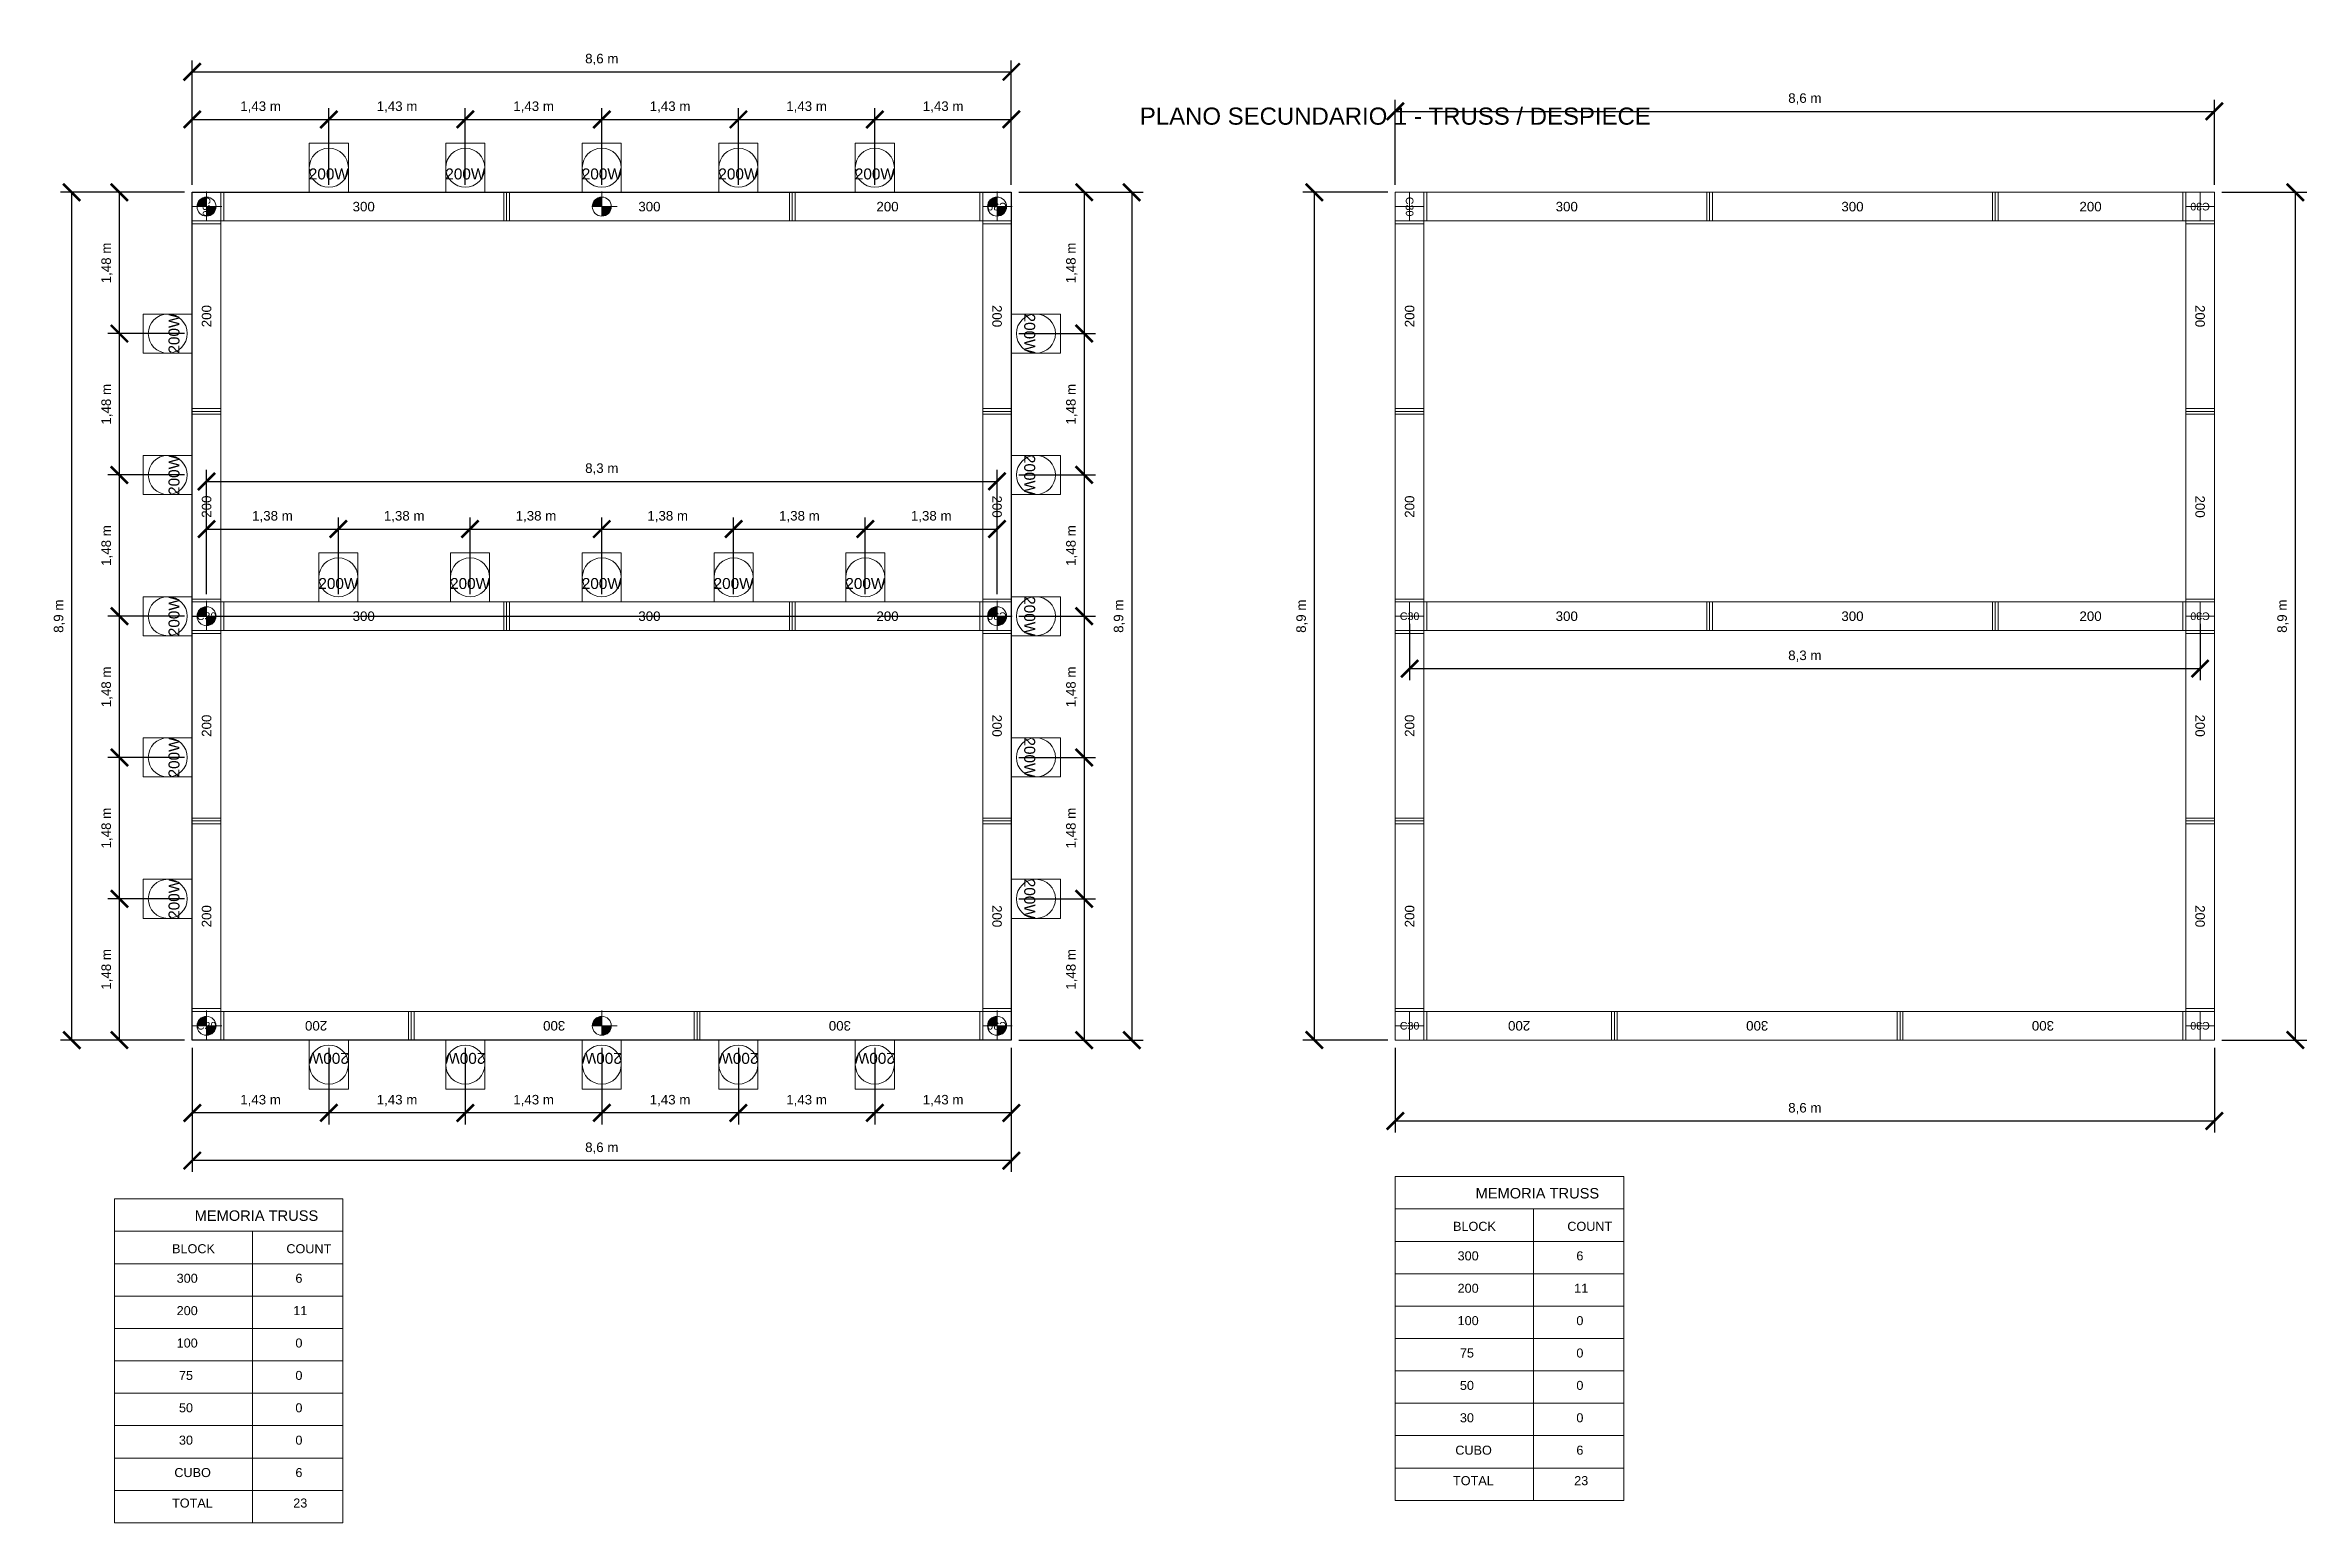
# Model space of a CAD drawing. Header units: metres. Extents: x 1125.8 to 1174.1, y 588 to 603.5.
# Drawn here: x 1125.8 to 1149.55, y 588.01 to 603.53 of the extents above; entities that cross this region are included whole.
import ezdxf
from ezdxf.enums import TextEntityAlignment as Align

# ---------------------------------------------------------------- set-up
doc = ezdxf.new("R2010")
doc.units = ezdxf.units.M
for name, color, linetype, lineweight in [('STD-06-TEXTOS', 7, 'Continuous', 9), ('STD-07-COTAS', 140, 'Continuous', 9), ('STD-12-TABLAS', 252, 'Continuous', 9), ('STD-15-TRUSS', 251, 'Continuous', 18), ('STD-16-FOCOS', 253, 'Continuous', 13), ('STD-18-CUELGUES', 72, 'Continuous', 18)]:
    doc.layers.add(name, color=color, linetype=linetype, lineweight=lineweight)
doc.styles.add('STAND_ARIAL', font='arial.ttf')
doc.dimstyles.new('STAND_COTAS_ELEGANTE', dxfattribs={"dimtxt": 0.1, "dimasz": 0.18, "dimexe": 0.12, "dimexo": 0.08, "dimgap": 0.07, "dimtad": 1, "dimtxsty": 'STAND_ARIAL', "dimblk": 'ARCHTICK', "dimblk1": 'ARCHTICK', "dimblk2": 'ARCHTICK', "dimcen": 1, "dimclrd": 256, "dimclre": 256, "dimclrt": 256, "dimadec": 0, "dimazin": 0, "dimtfac": 1, "dimtmove": 0, "dimatfit": 3, "dimldrblk": 'CLOSED', "dimfxl": 1, "dimarcsym": 0})

msp = doc.modelspace()

# ---------------------------------------------------------------- texts
at = {"layer": 'STD-06-TEXTOS', "style": 'STAND_ARIAL'}
msp.add_text('PLANO SECUNDARIO 1 - TRUSS / DESPIECE', height=0.18, dxfattribs=at).set_placement((1139.976, 602.781), align=Align.MIDDLE_CENTER)
for s, height, p in [('MEMORIA TRUSS', 0.11, (1140.819, 591.418)), ('MEMORIA TRUSS', 0.11, (1127.369, 591.183)), ('BLOCK', 0.095, (1140.582, 591.078)), ('COUNT', 0.095, (1141.782, 591.078)), ('BLOCK', 0.095, (1127.132, 590.843)), ('COUNT', 0.095, (1128.332, 590.843)), ('300', 0.095, (1140.63, 590.768)), ('6', 0.095, (1141.877, 590.768)), ('300', 0.095, (1127.18, 590.533)), ('6', 0.095, (1128.427, 590.533)), ('200', 0.095, (1140.63, 590.428)), ('11', 0.095, (1141.854, 590.428)), ('200', 0.095, (1127.18, 590.193)), ('11', 0.095, (1128.404, 590.193)), ('100', 0.095, (1140.63, 590.088)), ('0', 0.095, (1141.877, 590.088)), ('100', 0.095, (1127.18, 589.853)), ('0', 0.095, (1128.427, 589.853)), ('75', 0.095, (1140.654, 589.748)), ('0', 0.095, (1141.877, 589.748)), ('75', 0.095, (1127.204, 589.513)), ('0', 0.095, (1128.427, 589.513)), ('50', 0.095, (1140.654, 589.408)), ('0', 0.095, (1141.877, 589.408)), ('50', 0.095, (1127.204, 589.173)), ('0', 0.095, (1128.427, 589.173)), ('30', 0.095, (1140.654, 589.068)), ('0', 0.095, (1141.877, 589.068)), ('30', 0.095, (1127.204, 588.833)), ('0', 0.095, (1128.427, 588.833)), ('CUBO', 0.095, (1140.606, 588.728)), ('6', 0.095, (1141.877, 588.728)), ('CUBO', 0.095, (1127.156, 588.493)), ('6', 0.095, (1128.427, 588.493)), ('TOTAL', 0.095, (1140.582, 588.408)), ('23', 0.095, (1141.854, 588.408)), ('TOTAL', 0.095, (1127.132, 588.173)), ('23', 0.095, (1128.404, 588.173))]:
    msp.add_text(s, height=height, dxfattribs=at).set_placement(p)

# ---------------------------------------------------------------- blocks, each defined once
blk = doc.blocks.new('STAND_CUBO_30')
at = {"layer": 'STD-15-TRUSS'}
for p, q in [((0.15, 0.15), (-0.15, 0.15)), ((-0.15, 0.15), (-0.15, -0.15)), ((-0.15, 0), (0.15, 0)), ((0, -0.15), (0, 0.15)), ((0.15, -0.15), (0.15, 0.15)), ((-0.15, -0.15), (0.15, -0.15))]:
    blk.add_line(p, q, dxfattribs=at)
at = {"layer": 'STD-06-TEXTOS', "style": 'STAND_ARIAL'}
blk.add_text('C30', height=0.08, dxfattribs=at).set_placement((0, 0), align=Align.MIDDLE_CENTER)
blk = doc.blocks.new('STAND_TRUSS_300')
at = {"layer": 'STD-15-TRUSS'}
for p, q in [((3, 0.15), (0, 0.15)), ((0, 0.15), (0, -0.15)), ((0.03, -0.15), (0.03, 0.15)), ((2.97, -0.15), (2.97, 0.15)), ((3, -0.15), (3, 0.15)), ((0, -0.15), (3, -0.15))]:
    blk.add_line(p, q, dxfattribs=at)
at = {"layer": 'STD-06-TEXTOS', "style": 'STAND_ARIAL'}
blk.add_text('300', height=0.1, dxfattribs=at).set_placement((1.5, 0), align=Align.MIDDLE_CENTER)
blk = doc.blocks.new('STAND_TRUSS_200')
at = {"layer": 'STD-15-TRUSS'}
for p, q in [((2, 0.15), (0, 0.15)), ((0, 0.15), (0, -0.15)), ((0.03, -0.15), (0.03, 0.15)), ((1.97, -0.15), (1.97, 0.15)), ((2, -0.15), (2, 0.15)), ((0, -0.15), (2, -0.15))]:
    blk.add_line(p, q, dxfattribs=at)
at = {"layer": 'STD-06-TEXTOS', "style": 'STAND_ARIAL'}
blk.add_text('200', height=0.1, dxfattribs=at).set_placement((1, 0), align=Align.MIDDLE_CENTER)
blk = doc.blocks.new('STAND_FOCO')
at = {"layer": 'STD-16-FOCOS'}
for p, q in [((0.205, 0.2575), (-0.205, 0.2575)), ((-0.205, 0.2575), (-0.205, -0.2575)), ((0.205, -0.2575), (0.205, 0.2575)), ((-0.205, -0.2575), (0.205, -0.2575))]:
    blk.add_line(p, q, dxfattribs=at)
blk.add_circle((0, 0), 0.205, dxfattribs=at)
at = {"layer": 'STD-06-TEXTOS', "style": 'STAND_ARIAL'}
blk.add_attdef('POTENCIA', text='', height=0.115, dxfattribs=at).set_placement((0, -0.065), align=Align.MIDDLE_CENTER)
blk = doc.blocks.new('_ArchTick')
at = {"color": 0, "linetype": 'ByBlock', "const_width": 0.15}
blk.add_lwpolyline([(-0.5, -0.5), (0.5, 0.5)], dxfattribs=at)
blk = doc.blocks.new('*D22')
at = {"layer": 'Defpoints', "color": 0, "transparency": 16777216}
for p in [(1134.511, 593.081), (1135.944, 593.081), (1134.511, 592.316)]:
    blk.add_point(p, dxfattribs=at)
at = {"layer": 'STD-07-COTAS', "linetype": 'ByBlock', "lineweight": -2, "transparency": 16777216}
for p, q in [((1134.511, 593.001), (1134.511, 592.196)), ((1135.944, 593.001), (1135.944, 592.196)), ((1135.944, 592.316), (1134.511, 592.316))]:
    blk.add_line(p, q, dxfattribs=at)
at = {"layer": 'STD-07-COTAS', "lineweight": -2, "transparency": 16777216, "xscale": 0.18, "yscale": 0.18, "zscale": 0.18, "rotation": 180}
blk.add_blockref('_ArchTick', (1134.511, 592.316), dxfattribs=at)
at = {"layer": 'STD-07-COTAS', "lineweight": -2, "transparency": 16777216, "xscale": 0.18, "yscale": 0.18, "zscale": 0.18}
blk.add_blockref('_ArchTick', (1135.944, 592.316), dxfattribs=at)
at = {"layer": 'STD-07-COTAS', "transparency": 16777216, "insert": (1135.228, 592.446), "char_height": 0.1, "attachment_point": 5, "style": 'STAND_ARIAL'}
blk.add_mtext('1,43 m', dxfattribs=at)
blk = doc.blocks.new('_Closed')
at = {"color": 0, "linetype": 'ByBlock', "lineweight": -2}
for p, q in [((-1, 0.17), (0, 0)), ((-1, 0.17), (-1, -0.17)), ((0, 0), (-1, -0.17)), ((0, 0), (-1, 0))]:
    blk.add_line(p, q, dxfattribs=at)
blk = doc.blocks.new('*D23')
at = {"layer": 'Defpoints', "color": 0, "transparency": 16777216}
for p in [(1133.078, 593.081), (1134.511, 593.081), (1133.078, 592.316)]:
    blk.add_point(p, dxfattribs=at)
at = {"layer": 'STD-07-COTAS', "linetype": 'ByBlock', "lineweight": -2, "transparency": 16777216}
for p, q in [((1133.078, 593.001), (1133.078, 592.196)), ((1134.511, 593.001), (1134.511, 592.196)), ((1134.511, 592.316), (1133.078, 592.316))]:
    blk.add_line(p, q, dxfattribs=at)
at = {"layer": 'STD-07-COTAS', "lineweight": -2, "transparency": 16777216, "xscale": 0.18, "yscale": 0.18, "zscale": 0.18, "rotation": 180}
blk.add_blockref('_ArchTick', (1133.078, 592.316), dxfattribs=at)
at = {"layer": 'STD-07-COTAS', "lineweight": -2, "transparency": 16777216, "xscale": 0.18, "yscale": 0.18, "zscale": 0.18}
blk.add_blockref('_ArchTick', (1134.511, 592.316), dxfattribs=at)
at = {"layer": 'STD-07-COTAS', "transparency": 16777216, "insert": (1133.794, 592.446), "char_height": 0.1, "attachment_point": 5, "style": 'STAND_ARIAL'}
blk.add_mtext('1,43 m', dxfattribs=at)
blk = doc.blocks.new('*D24')
at = {"layer": 'Defpoints', "color": 0, "transparency": 16777216}
for p in [(1131.644, 593.081), (1133.078, 593.081), (1131.644, 592.316)]:
    blk.add_point(p, dxfattribs=at)
at = {"layer": 'STD-07-COTAS', "linetype": 'ByBlock', "lineweight": -2, "transparency": 16777216}
for p, q in [((1131.644, 593.001), (1131.644, 592.196)), ((1133.078, 593.001), (1133.078, 592.196)), ((1133.078, 592.316), (1131.644, 592.316))]:
    blk.add_line(p, q, dxfattribs=at)
at = {"layer": 'STD-07-COTAS', "lineweight": -2, "transparency": 16777216, "xscale": 0.18, "yscale": 0.18, "zscale": 0.18, "rotation": 180}
blk.add_blockref('_ArchTick', (1131.644, 592.316), dxfattribs=at)
at = {"layer": 'STD-07-COTAS', "lineweight": -2, "transparency": 16777216, "xscale": 0.18, "yscale": 0.18, "zscale": 0.18}
blk.add_blockref('_ArchTick', (1133.078, 592.316), dxfattribs=at)
at = {"layer": 'STD-07-COTAS', "transparency": 16777216, "insert": (1132.361, 592.446), "char_height": 0.1, "attachment_point": 5, "style": 'STAND_ARIAL'}
blk.add_mtext('1,43 m', dxfattribs=at)
blk = doc.blocks.new('*D25')
at = {"layer": 'Defpoints', "color": 0, "transparency": 16777216}
for p in [(1130.211, 593.081), (1131.644, 593.081), (1130.211, 592.316)]:
    blk.add_point(p, dxfattribs=at)
at = {"layer": 'STD-07-COTAS', "linetype": 'ByBlock', "lineweight": -2, "transparency": 16777216}
for p, q in [((1130.211, 593.001), (1130.211, 592.196)), ((1131.644, 593.001), (1131.644, 592.196)), ((1131.644, 592.316), (1130.211, 592.316))]:
    blk.add_line(p, q, dxfattribs=at)
at = {"layer": 'STD-07-COTAS', "lineweight": -2, "transparency": 16777216, "xscale": 0.18, "yscale": 0.18, "zscale": 0.18, "rotation": 180}
blk.add_blockref('_ArchTick', (1130.211, 592.316), dxfattribs=at)
at = {"layer": 'STD-07-COTAS', "lineweight": -2, "transparency": 16777216, "xscale": 0.18, "yscale": 0.18, "zscale": 0.18}
blk.add_blockref('_ArchTick', (1131.644, 592.316), dxfattribs=at)
at = {"layer": 'STD-07-COTAS', "transparency": 16777216, "insert": (1130.928, 592.446), "char_height": 0.1, "attachment_point": 5, "style": 'STAND_ARIAL'}
blk.add_mtext('1,43 m', dxfattribs=at)
blk = doc.blocks.new('*D26')
at = {"layer": 'Defpoints', "color": 0, "transparency": 16777216}
for p in [(1128.778, 593.081), (1130.211, 593.081), (1128.778, 592.316)]:
    blk.add_point(p, dxfattribs=at)
at = {"layer": 'STD-07-COTAS', "linetype": 'ByBlock', "lineweight": -2, "transparency": 16777216}
for p, q in [((1128.778, 593.001), (1128.778, 592.196)), ((1130.211, 593.001), (1130.211, 592.196)), ((1130.211, 592.316), (1128.778, 592.316))]:
    blk.add_line(p, q, dxfattribs=at)
at = {"layer": 'STD-07-COTAS', "lineweight": -2, "transparency": 16777216, "xscale": 0.18, "yscale": 0.18, "zscale": 0.18, "rotation": 180}
blk.add_blockref('_ArchTick', (1128.778, 592.316), dxfattribs=at)
at = {"layer": 'STD-07-COTAS', "lineweight": -2, "transparency": 16777216, "xscale": 0.18, "yscale": 0.18, "zscale": 0.18}
blk.add_blockref('_ArchTick', (1130.211, 592.316), dxfattribs=at)
at = {"layer": 'STD-07-COTAS', "transparency": 16777216, "insert": (1129.494, 592.446), "char_height": 0.1, "attachment_point": 5, "style": 'STAND_ARIAL'}
blk.add_mtext('1,43 m', dxfattribs=at)
blk = doc.blocks.new('*D27')
at = {"layer": 'Defpoints', "color": 0, "transparency": 16777216}
for p in [(1127.344, 593.081), (1128.778, 593.081), (1127.344, 592.316)]:
    blk.add_point(p, dxfattribs=at)
at = {"layer": 'STD-07-COTAS', "linetype": 'ByBlock', "lineweight": -2, "transparency": 16777216}
for p, q in [((1127.344, 593.001), (1127.344, 592.196)), ((1128.778, 593.001), (1128.778, 592.196)), ((1128.778, 592.316), (1127.344, 592.316))]:
    blk.add_line(p, q, dxfattribs=at)
at = {"layer": 'STD-07-COTAS', "lineweight": -2, "transparency": 16777216, "xscale": 0.18, "yscale": 0.18, "zscale": 0.18, "rotation": 180}
blk.add_blockref('_ArchTick', (1127.344, 592.316), dxfattribs=at)
at = {"layer": 'STD-07-COTAS', "lineweight": -2, "transparency": 16777216, "xscale": 0.18, "yscale": 0.18, "zscale": 0.18}
blk.add_blockref('_ArchTick', (1128.778, 592.316), dxfattribs=at)
at = {"layer": 'STD-07-COTAS', "transparency": 16777216, "insert": (1128.061, 592.446), "char_height": 0.1, "attachment_point": 5, "style": 'STAND_ARIAL'}
blk.add_mtext('1,43 m', dxfattribs=at)
blk = doc.blocks.new('*D28')
at = {"layer": 'Defpoints', "color": 0, "transparency": 16777216}
for p in [(1127.344, 593.081), (1135.944, 593.081), (1127.344, 591.816)]:
    blk.add_point(p, dxfattribs=at)
at = {"layer": 'STD-07-COTAS', "linetype": 'ByBlock', "lineweight": -2, "transparency": 16777216}
for p, q in [((1127.344, 593.001), (1127.344, 591.696)), ((1135.944, 593.001), (1135.944, 591.696)), ((1135.944, 591.816), (1127.344, 591.816))]:
    blk.add_line(p, q, dxfattribs=at)
at = {"layer": 'STD-07-COTAS', "lineweight": -2, "transparency": 16777216, "xscale": 0.18, "yscale": 0.18, "zscale": 0.18, "rotation": 180}
blk.add_blockref('_ArchTick', (1127.344, 591.816), dxfattribs=at)
at = {"layer": 'STD-07-COTAS', "lineweight": -2, "transparency": 16777216, "xscale": 0.18, "yscale": 0.18, "zscale": 0.18}
blk.add_blockref('_ArchTick', (1135.944, 591.816), dxfattribs=at)
at = {"layer": 'STD-07-COTAS', "transparency": 16777216, "insert": (1131.644, 591.946), "char_height": 0.1, "attachment_point": 5, "style": 'STAND_ARIAL'}
blk.add_mtext('8,6 m', dxfattribs=at)
blk = doc.blocks.new('*D29')
at = {"layer": 'Defpoints', "color": 0, "transparency": 16777216}
for p in [(1126.579, 594.564), (1127.344, 594.564), (1127.344, 593.081)]:
    blk.add_point(p, dxfattribs=at)
at = {"layer": 'STD-07-COTAS', "linetype": 'ByBlock', "lineweight": -2, "transparency": 16777216}
for p, q in [((1127.264, 594.564), (1126.459, 594.564)), ((1126.579, 593.081), (1126.579, 594.564)), ((1127.264, 593.081), (1126.459, 593.081))]:
    blk.add_line(p, q, dxfattribs=at)
at = {"layer": 'STD-07-COTAS', "lineweight": -2, "transparency": 16777216, "xscale": 0.18, "yscale": 0.18, "zscale": 0.18}
for p, rotation in [((1126.579, 594.564), 90), ((1126.579, 593.081), 270)]:
    blk.add_blockref('_ArchTick', p, dxfattribs=dict(at, rotation=rotation))
at = {"layer": 'STD-07-COTAS', "transparency": 16777216, "insert": (1126.449, 593.823), "char_height": 0.1, "attachment_point": 5, "rotation": 90, "style": 'STAND_ARIAL'}
blk.add_mtext('1,48 m', dxfattribs=at)
blk = doc.blocks.new('*D30')
at = {"layer": 'Defpoints', "color": 0, "transparency": 16777216}
for p in [(1126.579, 596.048), (1127.344, 596.048), (1127.344, 594.564)]:
    blk.add_point(p, dxfattribs=at)
at = {"layer": 'STD-07-COTAS', "linetype": 'ByBlock', "lineweight": -2, "transparency": 16777216}
for p, q in [((1127.264, 596.048), (1126.459, 596.048)), ((1126.579, 594.564), (1126.579, 596.048)), ((1127.264, 594.564), (1126.459, 594.564))]:
    blk.add_line(p, q, dxfattribs=at)
at = {"layer": 'STD-07-COTAS', "lineweight": -2, "transparency": 16777216, "xscale": 0.18, "yscale": 0.18, "zscale": 0.18}
for p, rotation in [((1126.579, 596.048), 90), ((1126.579, 594.564), 270)]:
    blk.add_blockref('_ArchTick', p, dxfattribs=dict(at, rotation=rotation))
at = {"layer": 'STD-07-COTAS', "transparency": 16777216, "insert": (1126.449, 595.306), "char_height": 0.1, "attachment_point": 5, "rotation": 90, "style": 'STAND_ARIAL'}
blk.add_mtext('1,48 m', dxfattribs=at)
blk = doc.blocks.new('*D31')
at = {"layer": 'Defpoints', "color": 0, "transparency": 16777216}
for p in [(1126.579, 597.531), (1127.344, 597.531), (1127.344, 596.048)]:
    blk.add_point(p, dxfattribs=at)
at = {"layer": 'STD-07-COTAS', "linetype": 'ByBlock', "lineweight": -2, "transparency": 16777216}
for p, q in [((1127.264, 597.531), (1126.459, 597.531)), ((1126.579, 596.048), (1126.579, 597.531)), ((1127.264, 596.048), (1126.459, 596.048))]:
    blk.add_line(p, q, dxfattribs=at)
at = {"layer": 'STD-07-COTAS', "lineweight": -2, "transparency": 16777216, "xscale": 0.18, "yscale": 0.18, "zscale": 0.18}
for p, rotation in [((1126.579, 597.531), 90), ((1126.579, 596.048), 270)]:
    blk.add_blockref('_ArchTick', p, dxfattribs=dict(at, rotation=rotation))
at = {"layer": 'STD-07-COTAS', "transparency": 16777216, "insert": (1126.449, 596.789), "char_height": 0.1, "attachment_point": 5, "rotation": 90, "style": 'STAND_ARIAL'}
blk.add_mtext('1,48 m', dxfattribs=at)
blk = doc.blocks.new('*D32')
at = {"layer": 'Defpoints', "color": 0, "transparency": 16777216}
for p in [(1126.579, 599.014), (1127.344, 599.014), (1127.344, 597.531)]:
    blk.add_point(p, dxfattribs=at)
at = {"layer": 'STD-07-COTAS', "linetype": 'ByBlock', "lineweight": -2, "transparency": 16777216}
for p, q in [((1127.264, 599.014), (1126.459, 599.014)), ((1126.579, 597.531), (1126.579, 599.014)), ((1127.264, 597.531), (1126.459, 597.531))]:
    blk.add_line(p, q, dxfattribs=at)
at = {"layer": 'STD-07-COTAS', "lineweight": -2, "transparency": 16777216, "xscale": 0.18, "yscale": 0.18, "zscale": 0.18}
for p, rotation in [((1126.579, 599.014), 90), ((1126.579, 597.531), 270)]:
    blk.add_blockref('_ArchTick', p, dxfattribs=dict(at, rotation=rotation))
at = {"layer": 'STD-07-COTAS', "transparency": 16777216, "insert": (1126.449, 598.273), "char_height": 0.1, "attachment_point": 5, "rotation": 90, "style": 'STAND_ARIAL'}
blk.add_mtext('1,48 m', dxfattribs=at)
blk = doc.blocks.new('*D33')
at = {"layer": 'Defpoints', "color": 0, "transparency": 16777216}
for p in [(1126.579, 600.498), (1127.344, 600.498), (1127.344, 599.014)]:
    blk.add_point(p, dxfattribs=at)
at = {"layer": 'STD-07-COTAS', "linetype": 'ByBlock', "lineweight": -2, "transparency": 16777216}
for p, q in [((1127.264, 600.498), (1126.459, 600.498)), ((1126.579, 599.014), (1126.579, 600.498)), ((1127.264, 599.014), (1126.459, 599.014))]:
    blk.add_line(p, q, dxfattribs=at)
at = {"layer": 'STD-07-COTAS', "lineweight": -2, "transparency": 16777216, "xscale": 0.18, "yscale": 0.18, "zscale": 0.18}
for p, rotation in [((1126.579, 600.498), 90), ((1126.579, 599.014), 270)]:
    blk.add_blockref('_ArchTick', p, dxfattribs=dict(at, rotation=rotation))
at = {"layer": 'STD-07-COTAS', "transparency": 16777216, "insert": (1126.449, 599.756), "char_height": 0.1, "attachment_point": 5, "rotation": 90, "style": 'STAND_ARIAL'}
blk.add_mtext('1,48 m', dxfattribs=at)
blk = doc.blocks.new('*D34')
at = {"layer": 'Defpoints', "color": 0, "transparency": 16777216}
for p in [(1126.579, 601.981), (1127.344, 601.981), (1127.344, 600.498)]:
    blk.add_point(p, dxfattribs=at)
at = {"layer": 'STD-07-COTAS', "linetype": 'ByBlock', "lineweight": -2, "transparency": 16777216}
for p, q in [((1127.264, 601.981), (1126.459, 601.981)), ((1126.579, 600.498), (1126.579, 601.981)), ((1127.264, 600.498), (1126.459, 600.498))]:
    blk.add_line(p, q, dxfattribs=at)
at = {"layer": 'STD-07-COTAS', "lineweight": -2, "transparency": 16777216, "xscale": 0.18, "yscale": 0.18, "zscale": 0.18}
for p, rotation in [((1126.579, 601.981), 90), ((1126.579, 600.498), 270)]:
    blk.add_blockref('_ArchTick', p, dxfattribs=dict(at, rotation=rotation))
at = {"layer": 'STD-07-COTAS', "transparency": 16777216, "insert": (1126.449, 601.239), "char_height": 0.1, "attachment_point": 5, "rotation": 90, "style": 'STAND_ARIAL'}
blk.add_mtext('1,48 m', dxfattribs=at)
blk = doc.blocks.new('*D35')
at = {"layer": 'Defpoints', "color": 0, "transparency": 16777216}
for p in [(1126.079, 601.981), (1127.344, 601.981), (1127.344, 593.081)]:
    blk.add_point(p, dxfattribs=at)
at = {"layer": 'STD-07-COTAS', "linetype": 'ByBlock', "lineweight": -2, "transparency": 16777216}
for p, q in [((1127.264, 601.981), (1125.959, 601.981)), ((1126.079, 593.081), (1126.079, 601.981)), ((1127.264, 593.081), (1125.959, 593.081))]:
    blk.add_line(p, q, dxfattribs=at)
at = {"layer": 'STD-07-COTAS', "lineweight": -2, "transparency": 16777216, "xscale": 0.18, "yscale": 0.18, "zscale": 0.18}
for p, rotation in [((1126.079, 601.981), 90), ((1126.079, 593.081), 270)]:
    blk.add_blockref('_ArchTick', p, dxfattribs=dict(at, rotation=rotation))
at = {"layer": 'STD-07-COTAS', "transparency": 16777216, "insert": (1125.949, 597.531), "char_height": 0.1, "attachment_point": 5, "rotation": 90, "style": 'STAND_ARIAL'}
blk.add_mtext('8,9 m', dxfattribs=at)
blk = doc.blocks.new('*D36')
at = {"layer": 'Defpoints', "color": 0, "transparency": 16777216}
for p in [(1128.778, 602.746), (1127.344, 601.981), (1128.778, 601.981)]:
    blk.add_point(p, dxfattribs=at)
at = {"layer": 'STD-07-COTAS', "linetype": 'ByBlock', "lineweight": -2, "transparency": 16777216}
for p, q in [((1127.344, 602.061), (1127.344, 602.866)), ((1127.344, 602.746), (1128.778, 602.746)), ((1128.778, 602.061), (1128.778, 602.866))]:
    blk.add_line(p, q, dxfattribs=at)
at = {"layer": 'STD-07-COTAS', "lineweight": -2, "transparency": 16777216, "xscale": 0.18, "yscale": 0.18, "zscale": 0.18, "rotation": 180}
blk.add_blockref('_ArchTick', (1127.344, 602.746), dxfattribs=at)
at = {"layer": 'STD-07-COTAS', "lineweight": -2, "transparency": 16777216, "xscale": 0.18, "yscale": 0.18, "zscale": 0.18}
blk.add_blockref('_ArchTick', (1128.778, 602.746), dxfattribs=at)
at = {"layer": 'STD-07-COTAS', "transparency": 16777216, "insert": (1128.061, 602.876), "char_height": 0.1, "attachment_point": 5, "style": 'STAND_ARIAL'}
blk.add_mtext('1,43 m', dxfattribs=at)
blk = doc.blocks.new('*D37')
at = {"layer": 'Defpoints', "color": 0, "transparency": 16777216}
for p in [(1130.211, 602.746), (1128.778, 601.981), (1130.211, 601.981)]:
    blk.add_point(p, dxfattribs=at)
at = {"layer": 'STD-07-COTAS', "linetype": 'ByBlock', "lineweight": -2, "transparency": 16777216}
for p, q in [((1128.778, 602.061), (1128.778, 602.866)), ((1128.778, 602.746), (1130.211, 602.746)), ((1130.211, 602.061), (1130.211, 602.866))]:
    blk.add_line(p, q, dxfattribs=at)
at = {"layer": 'STD-07-COTAS', "lineweight": -2, "transparency": 16777216, "xscale": 0.18, "yscale": 0.18, "zscale": 0.18, "rotation": 180}
blk.add_blockref('_ArchTick', (1128.778, 602.746), dxfattribs=at)
at = {"layer": 'STD-07-COTAS', "lineweight": -2, "transparency": 16777216, "xscale": 0.18, "yscale": 0.18, "zscale": 0.18}
blk.add_blockref('_ArchTick', (1130.211, 602.746), dxfattribs=at)
at = {"layer": 'STD-07-COTAS', "transparency": 16777216, "insert": (1129.494, 602.876), "char_height": 0.1, "attachment_point": 5, "style": 'STAND_ARIAL'}
blk.add_mtext('1,43 m', dxfattribs=at)
blk = doc.blocks.new('*D38')
at = {"layer": 'Defpoints', "color": 0, "transparency": 16777216}
for p in [(1131.644, 602.746), (1130.211, 601.981), (1131.644, 601.981)]:
    blk.add_point(p, dxfattribs=at)
at = {"layer": 'STD-07-COTAS', "linetype": 'ByBlock', "lineweight": -2, "transparency": 16777216}
for p, q in [((1130.211, 602.061), (1130.211, 602.866)), ((1130.211, 602.746), (1131.644, 602.746)), ((1131.644, 602.061), (1131.644, 602.866))]:
    blk.add_line(p, q, dxfattribs=at)
at = {"layer": 'STD-07-COTAS', "lineweight": -2, "transparency": 16777216, "xscale": 0.18, "yscale": 0.18, "zscale": 0.18, "rotation": 180}
blk.add_blockref('_ArchTick', (1130.211, 602.746), dxfattribs=at)
at = {"layer": 'STD-07-COTAS', "lineweight": -2, "transparency": 16777216, "xscale": 0.18, "yscale": 0.18, "zscale": 0.18}
blk.add_blockref('_ArchTick', (1131.644, 602.746), dxfattribs=at)
at = {"layer": 'STD-07-COTAS', "transparency": 16777216, "insert": (1130.928, 602.876), "char_height": 0.1, "attachment_point": 5, "style": 'STAND_ARIAL'}
blk.add_mtext('1,43 m', dxfattribs=at)
blk = doc.blocks.new('*D39')
at = {"layer": 'Defpoints', "color": 0, "transparency": 16777216}
for p in [(1133.078, 602.746), (1131.644, 601.981), (1133.078, 601.981)]:
    blk.add_point(p, dxfattribs=at)
at = {"layer": 'STD-07-COTAS', "linetype": 'ByBlock', "lineweight": -2, "transparency": 16777216}
for p, q in [((1131.644, 602.061), (1131.644, 602.866)), ((1131.644, 602.746), (1133.078, 602.746)), ((1133.078, 602.061), (1133.078, 602.866))]:
    blk.add_line(p, q, dxfattribs=at)
at = {"layer": 'STD-07-COTAS', "lineweight": -2, "transparency": 16777216, "xscale": 0.18, "yscale": 0.18, "zscale": 0.18, "rotation": 180}
blk.add_blockref('_ArchTick', (1131.644, 602.746), dxfattribs=at)
at = {"layer": 'STD-07-COTAS', "lineweight": -2, "transparency": 16777216, "xscale": 0.18, "yscale": 0.18, "zscale": 0.18}
blk.add_blockref('_ArchTick', (1133.078, 602.746), dxfattribs=at)
at = {"layer": 'STD-07-COTAS', "transparency": 16777216, "insert": (1132.361, 602.876), "char_height": 0.1, "attachment_point": 5, "style": 'STAND_ARIAL'}
blk.add_mtext('1,43 m', dxfattribs=at)
blk = doc.blocks.new('*D40')
at = {"layer": 'Defpoints', "color": 0, "transparency": 16777216}
for p in [(1134.511, 602.746), (1133.078, 601.981), (1134.511, 601.981)]:
    blk.add_point(p, dxfattribs=at)
at = {"layer": 'STD-07-COTAS', "linetype": 'ByBlock', "lineweight": -2, "transparency": 16777216}
for p, q in [((1133.078, 602.061), (1133.078, 602.866)), ((1133.078, 602.746), (1134.511, 602.746)), ((1134.511, 602.061), (1134.511, 602.866))]:
    blk.add_line(p, q, dxfattribs=at)
at = {"layer": 'STD-07-COTAS', "lineweight": -2, "transparency": 16777216, "xscale": 0.18, "yscale": 0.18, "zscale": 0.18, "rotation": 180}
blk.add_blockref('_ArchTick', (1133.078, 602.746), dxfattribs=at)
at = {"layer": 'STD-07-COTAS', "lineweight": -2, "transparency": 16777216, "xscale": 0.18, "yscale": 0.18, "zscale": 0.18}
blk.add_blockref('_ArchTick', (1134.511, 602.746), dxfattribs=at)
at = {"layer": 'STD-07-COTAS', "transparency": 16777216, "insert": (1133.794, 602.876), "char_height": 0.1, "attachment_point": 5, "style": 'STAND_ARIAL'}
blk.add_mtext('1,43 m', dxfattribs=at)
blk = doc.blocks.new('*D41')
at = {"layer": 'Defpoints', "color": 0, "transparency": 16777216}
for p in [(1135.944, 602.746), (1134.511, 601.981), (1135.944, 601.981)]:
    blk.add_point(p, dxfattribs=at)
at = {"layer": 'STD-07-COTAS', "linetype": 'ByBlock', "lineweight": -2, "transparency": 16777216}
for p, q in [((1134.511, 602.061), (1134.511, 602.866)), ((1134.511, 602.746), (1135.944, 602.746)), ((1135.944, 602.061), (1135.944, 602.866))]:
    blk.add_line(p, q, dxfattribs=at)
at = {"layer": 'STD-07-COTAS', "lineweight": -2, "transparency": 16777216, "xscale": 0.18, "yscale": 0.18, "zscale": 0.18, "rotation": 180}
blk.add_blockref('_ArchTick', (1134.511, 602.746), dxfattribs=at)
at = {"layer": 'STD-07-COTAS', "lineweight": -2, "transparency": 16777216, "xscale": 0.18, "yscale": 0.18, "zscale": 0.18}
blk.add_blockref('_ArchTick', (1135.944, 602.746), dxfattribs=at)
at = {"layer": 'STD-07-COTAS', "transparency": 16777216, "insert": (1135.228, 602.876), "char_height": 0.1, "attachment_point": 5, "style": 'STAND_ARIAL'}
blk.add_mtext('1,43 m', dxfattribs=at)
blk = doc.blocks.new('*D42')
at = {"layer": 'Defpoints', "color": 0, "transparency": 16777216}
for p in [(1135.944, 603.246), (1127.344, 601.981), (1135.944, 601.981)]:
    blk.add_point(p, dxfattribs=at)
at = {"layer": 'STD-07-COTAS', "linetype": 'ByBlock', "lineweight": -2, "transparency": 16777216}
for p, q in [((1127.344, 602.061), (1127.344, 603.366)), ((1127.344, 603.246), (1135.944, 603.246)), ((1135.944, 602.061), (1135.944, 603.366))]:
    blk.add_line(p, q, dxfattribs=at)
at = {"layer": 'STD-07-COTAS', "lineweight": -2, "transparency": 16777216, "xscale": 0.18, "yscale": 0.18, "zscale": 0.18, "rotation": 180}
blk.add_blockref('_ArchTick', (1127.344, 603.246), dxfattribs=at)
at = {"layer": 'STD-07-COTAS', "lineweight": -2, "transparency": 16777216, "xscale": 0.18, "yscale": 0.18, "zscale": 0.18}
blk.add_blockref('_ArchTick', (1135.944, 603.246), dxfattribs=at)
at = {"layer": 'STD-07-COTAS', "transparency": 16777216, "insert": (1131.644, 603.376), "char_height": 0.1, "attachment_point": 5, "style": 'STAND_ARIAL'}
blk.add_mtext('8,6 m', dxfattribs=at)
blk = doc.blocks.new('*D43')
at = {"layer": 'Defpoints', "color": 0, "transparency": 16777216}
for p in [(1135.944, 601.981), (1135.944, 600.498), (1136.709, 600.498)]:
    blk.add_point(p, dxfattribs=at)
at = {"layer": 'STD-07-COTAS', "linetype": 'ByBlock', "lineweight": -2, "transparency": 16777216}
for p, q in [((1136.024, 601.981), (1136.829, 601.981)), ((1136.709, 601.981), (1136.709, 600.498)), ((1136.024, 600.498), (1136.829, 600.498))]:
    blk.add_line(p, q, dxfattribs=at)
at = {"layer": 'STD-07-COTAS', "lineweight": -2, "transparency": 16777216, "xscale": 0.18, "yscale": 0.18, "zscale": 0.18}
for p, rotation in [((1136.709, 601.981), 90), ((1136.709, 600.498), 270)]:
    blk.add_blockref('_ArchTick', p, dxfattribs=dict(at, rotation=rotation))
at = {"layer": 'STD-07-COTAS', "transparency": 16777216, "insert": (1136.579, 601.239), "char_height": 0.1, "attachment_point": 5, "rotation": 90, "style": 'STAND_ARIAL'}
blk.add_mtext('1,48 m', dxfattribs=at)
blk = doc.blocks.new('*D44')
at = {"layer": 'Defpoints', "color": 0, "transparency": 16777216}
for p in [(1135.944, 600.498), (1135.944, 599.014), (1136.709, 599.014)]:
    blk.add_point(p, dxfattribs=at)
at = {"layer": 'STD-07-COTAS', "linetype": 'ByBlock', "lineweight": -2, "transparency": 16777216}
for p, q in [((1136.024, 600.498), (1136.829, 600.498)), ((1136.709, 600.498), (1136.709, 599.014)), ((1136.024, 599.014), (1136.829, 599.014))]:
    blk.add_line(p, q, dxfattribs=at)
at = {"layer": 'STD-07-COTAS', "lineweight": -2, "transparency": 16777216, "xscale": 0.18, "yscale": 0.18, "zscale": 0.18}
for p, rotation in [((1136.709, 600.498), 90), ((1136.709, 599.014), 270)]:
    blk.add_blockref('_ArchTick', p, dxfattribs=dict(at, rotation=rotation))
at = {"layer": 'STD-07-COTAS', "transparency": 16777216, "insert": (1136.579, 599.756), "char_height": 0.1, "attachment_point": 5, "rotation": 90, "style": 'STAND_ARIAL'}
blk.add_mtext('1,48 m', dxfattribs=at)
blk = doc.blocks.new('*D45')
at = {"layer": 'Defpoints', "color": 0, "transparency": 16777216}
for p in [(1135.944, 599.014), (1135.944, 597.531), (1136.709, 597.531)]:
    blk.add_point(p, dxfattribs=at)
at = {"layer": 'STD-07-COTAS', "linetype": 'ByBlock', "lineweight": -2, "transparency": 16777216}
for p, q in [((1136.024, 599.014), (1136.829, 599.014)), ((1136.709, 599.014), (1136.709, 597.531)), ((1136.024, 597.531), (1136.829, 597.531))]:
    blk.add_line(p, q, dxfattribs=at)
at = {"layer": 'STD-07-COTAS', "lineweight": -2, "transparency": 16777216, "xscale": 0.18, "yscale": 0.18, "zscale": 0.18}
for p, rotation in [((1136.709, 599.014), 90), ((1136.709, 597.531), 270)]:
    blk.add_blockref('_ArchTick', p, dxfattribs=dict(at, rotation=rotation))
at = {"layer": 'STD-07-COTAS', "transparency": 16777216, "insert": (1136.579, 598.273), "char_height": 0.1, "attachment_point": 5, "rotation": 90, "style": 'STAND_ARIAL'}
blk.add_mtext('1,48 m', dxfattribs=at)
blk = doc.blocks.new('*D46')
at = {"layer": 'Defpoints', "color": 0, "transparency": 16777216}
for p in [(1135.944, 597.531), (1135.944, 596.048), (1136.709, 596.048)]:
    blk.add_point(p, dxfattribs=at)
at = {"layer": 'STD-07-COTAS', "linetype": 'ByBlock', "lineweight": -2, "transparency": 16777216}
for p, q in [((1136.024, 597.531), (1136.829, 597.531)), ((1136.709, 597.531), (1136.709, 596.048)), ((1136.024, 596.048), (1136.829, 596.048))]:
    blk.add_line(p, q, dxfattribs=at)
at = {"layer": 'STD-07-COTAS', "lineweight": -2, "transparency": 16777216, "xscale": 0.18, "yscale": 0.18, "zscale": 0.18}
for p, rotation in [((1136.709, 597.531), 90), ((1136.709, 596.048), 270)]:
    blk.add_blockref('_ArchTick', p, dxfattribs=dict(at, rotation=rotation))
at = {"layer": 'STD-07-COTAS', "transparency": 16777216, "insert": (1136.579, 596.789), "char_height": 0.1, "attachment_point": 5, "rotation": 90, "style": 'STAND_ARIAL'}
blk.add_mtext('1,48 m', dxfattribs=at)
blk = doc.blocks.new('*D47')
at = {"layer": 'Defpoints', "color": 0, "transparency": 16777216}
for p in [(1135.944, 596.048), (1135.944, 594.564), (1136.709, 594.564)]:
    blk.add_point(p, dxfattribs=at)
at = {"layer": 'STD-07-COTAS', "linetype": 'ByBlock', "lineweight": -2, "transparency": 16777216}
for p, q in [((1136.024, 596.048), (1136.829, 596.048)), ((1136.709, 596.048), (1136.709, 594.564)), ((1136.024, 594.564), (1136.829, 594.564))]:
    blk.add_line(p, q, dxfattribs=at)
at = {"layer": 'STD-07-COTAS', "lineweight": -2, "transparency": 16777216, "xscale": 0.18, "yscale": 0.18, "zscale": 0.18}
for p, rotation in [((1136.709, 596.048), 90), ((1136.709, 594.564), 270)]:
    blk.add_blockref('_ArchTick', p, dxfattribs=dict(at, rotation=rotation))
at = {"layer": 'STD-07-COTAS', "transparency": 16777216, "insert": (1136.579, 595.306), "char_height": 0.1, "attachment_point": 5, "rotation": 90, "style": 'STAND_ARIAL'}
blk.add_mtext('1,48 m', dxfattribs=at)
blk = doc.blocks.new('*D48')
at = {"layer": 'Defpoints', "color": 0, "transparency": 16777216}
for p in [(1135.944, 594.564), (1135.944, 593.081), (1136.709, 593.081)]:
    blk.add_point(p, dxfattribs=at)
at = {"layer": 'STD-07-COTAS', "linetype": 'ByBlock', "lineweight": -2, "transparency": 16777216}
for p, q in [((1136.024, 594.564), (1136.829, 594.564)), ((1136.709, 594.564), (1136.709, 593.081)), ((1136.024, 593.081), (1136.829, 593.081))]:
    blk.add_line(p, q, dxfattribs=at)
at = {"layer": 'STD-07-COTAS', "lineweight": -2, "transparency": 16777216, "xscale": 0.18, "yscale": 0.18, "zscale": 0.18}
for p, rotation in [((1136.709, 594.564), 90), ((1136.709, 593.081), 270)]:
    blk.add_blockref('_ArchTick', p, dxfattribs=dict(at, rotation=rotation))
at = {"layer": 'STD-07-COTAS', "transparency": 16777216, "insert": (1136.579, 593.823), "char_height": 0.1, "attachment_point": 5, "rotation": 90, "style": 'STAND_ARIAL'}
blk.add_mtext('1,48 m', dxfattribs=at)
blk = doc.blocks.new('*D49')
at = {"layer": 'Defpoints', "color": 0, "transparency": 16777216}
for p in [(1135.944, 601.981), (1135.944, 593.081), (1137.209, 593.081)]:
    blk.add_point(p, dxfattribs=at)
at = {"layer": 'STD-07-COTAS', "linetype": 'ByBlock', "lineweight": -2, "transparency": 16777216}
for p, q in [((1136.024, 601.981), (1137.329, 601.981)), ((1137.209, 601.981), (1137.209, 593.081)), ((1136.024, 593.081), (1137.329, 593.081))]:
    blk.add_line(p, q, dxfattribs=at)
at = {"layer": 'STD-07-COTAS', "lineweight": -2, "transparency": 16777216, "xscale": 0.18, "yscale": 0.18, "zscale": 0.18}
for p, rotation in [((1137.209, 601.981), 90), ((1137.209, 593.081), 270)]:
    blk.add_blockref('_ArchTick', p, dxfattribs=dict(at, rotation=rotation))
at = {"layer": 'STD-07-COTAS', "transparency": 16777216, "insert": (1137.079, 597.531), "char_height": 0.1, "attachment_point": 5, "rotation": 90, "style": 'STAND_ARIAL'}
blk.add_mtext('8,9 m', dxfattribs=at)
blk = doc.blocks.new('*D50')
at = {"layer": 'Defpoints', "color": 0, "transparency": 16777216}
for p in [(1128.878, 598.446), (1127.494, 597.681), (1128.878, 597.681)]:
    blk.add_point(p, dxfattribs=at)
at = {"layer": 'STD-07-COTAS', "linetype": 'ByBlock', "lineweight": -2, "transparency": 16777216}
for p, q in [((1127.494, 597.761), (1127.494, 598.566)), ((1127.494, 598.446), (1128.878, 598.446)), ((1128.878, 597.761), (1128.878, 598.566))]:
    blk.add_line(p, q, dxfattribs=at)
at = {"layer": 'STD-07-COTAS', "lineweight": -2, "transparency": 16777216, "xscale": 0.18, "yscale": 0.18, "zscale": 0.18, "rotation": 180}
blk.add_blockref('_ArchTick', (1127.494, 598.446), dxfattribs=at)
at = {"layer": 'STD-07-COTAS', "lineweight": -2, "transparency": 16777216, "xscale": 0.18, "yscale": 0.18, "zscale": 0.18}
blk.add_blockref('_ArchTick', (1128.878, 598.446), dxfattribs=at)
at = {"layer": 'STD-07-COTAS', "transparency": 16777216, "insert": (1128.186, 598.576), "char_height": 0.1, "attachment_point": 5, "style": 'STAND_ARIAL'}
blk.add_mtext('1,38 m', dxfattribs=at)
blk = doc.blocks.new('*D51')
at = {"layer": 'Defpoints', "color": 0, "transparency": 16777216}
for p in [(1130.261, 598.446), (1128.878, 597.681), (1130.261, 597.681)]:
    blk.add_point(p, dxfattribs=at)
at = {"layer": 'STD-07-COTAS', "linetype": 'ByBlock', "lineweight": -2, "transparency": 16777216}
for p, q in [((1128.878, 597.761), (1128.878, 598.566)), ((1128.878, 598.446), (1130.261, 598.446)), ((1130.261, 597.761), (1130.261, 598.566))]:
    blk.add_line(p, q, dxfattribs=at)
at = {"layer": 'STD-07-COTAS', "lineweight": -2, "transparency": 16777216, "xscale": 0.18, "yscale": 0.18, "zscale": 0.18, "rotation": 180}
blk.add_blockref('_ArchTick', (1128.878, 598.446), dxfattribs=at)
at = {"layer": 'STD-07-COTAS', "lineweight": -2, "transparency": 16777216, "xscale": 0.18, "yscale": 0.18, "zscale": 0.18}
blk.add_blockref('_ArchTick', (1130.261, 598.446), dxfattribs=at)
at = {"layer": 'STD-07-COTAS', "transparency": 16777216, "insert": (1129.569, 598.576), "char_height": 0.1, "attachment_point": 5, "style": 'STAND_ARIAL'}
blk.add_mtext('1,38 m', dxfattribs=at)
blk = doc.blocks.new('*D52')
at = {"layer": 'Defpoints', "color": 0, "transparency": 16777216}
for p in [(1131.644, 598.446), (1130.261, 597.681), (1131.644, 597.681)]:
    blk.add_point(p, dxfattribs=at)
at = {"layer": 'STD-07-COTAS', "linetype": 'ByBlock', "lineweight": -2, "transparency": 16777216}
for p, q in [((1130.261, 597.761), (1130.261, 598.566)), ((1130.261, 598.446), (1131.644, 598.446)), ((1131.644, 597.761), (1131.644, 598.566))]:
    blk.add_line(p, q, dxfattribs=at)
at = {"layer": 'STD-07-COTAS', "lineweight": -2, "transparency": 16777216, "xscale": 0.18, "yscale": 0.18, "zscale": 0.18, "rotation": 180}
blk.add_blockref('_ArchTick', (1130.261, 598.446), dxfattribs=at)
at = {"layer": 'STD-07-COTAS', "lineweight": -2, "transparency": 16777216, "xscale": 0.18, "yscale": 0.18, "zscale": 0.18}
blk.add_blockref('_ArchTick', (1131.644, 598.446), dxfattribs=at)
at = {"layer": 'STD-07-COTAS', "transparency": 16777216, "insert": (1130.953, 598.576), "char_height": 0.1, "attachment_point": 5, "style": 'STAND_ARIAL'}
blk.add_mtext('1,38 m', dxfattribs=at)
blk = doc.blocks.new('*D53')
at = {"layer": 'Defpoints', "color": 0, "transparency": 16777216}
for p in [(1133.028, 598.446), (1131.644, 597.681), (1133.028, 597.681)]:
    blk.add_point(p, dxfattribs=at)
at = {"layer": 'STD-07-COTAS', "linetype": 'ByBlock', "lineweight": -2, "transparency": 16777216}
for p, q in [((1131.644, 597.761), (1131.644, 598.566)), ((1131.644, 598.446), (1133.028, 598.446)), ((1133.028, 597.761), (1133.028, 598.566))]:
    blk.add_line(p, q, dxfattribs=at)
at = {"layer": 'STD-07-COTAS', "lineweight": -2, "transparency": 16777216, "xscale": 0.18, "yscale": 0.18, "zscale": 0.18, "rotation": 180}
blk.add_blockref('_ArchTick', (1131.644, 598.446), dxfattribs=at)
at = {"layer": 'STD-07-COTAS', "lineweight": -2, "transparency": 16777216, "xscale": 0.18, "yscale": 0.18, "zscale": 0.18}
blk.add_blockref('_ArchTick', (1133.028, 598.446), dxfattribs=at)
at = {"layer": 'STD-07-COTAS', "transparency": 16777216, "insert": (1132.336, 598.576), "char_height": 0.1, "attachment_point": 5, "style": 'STAND_ARIAL'}
blk.add_mtext('1,38 m', dxfattribs=at)
blk = doc.blocks.new('*D54')
at = {"layer": 'Defpoints', "color": 0, "transparency": 16777216}
for p in [(1134.411, 598.446), (1133.028, 597.681), (1134.411, 597.681)]:
    blk.add_point(p, dxfattribs=at)
at = {"layer": 'STD-07-COTAS', "linetype": 'ByBlock', "lineweight": -2, "transparency": 16777216}
for p, q in [((1133.028, 597.761), (1133.028, 598.566)), ((1133.028, 598.446), (1134.411, 598.446)), ((1134.411, 597.761), (1134.411, 598.566))]:
    blk.add_line(p, q, dxfattribs=at)
at = {"layer": 'STD-07-COTAS', "lineweight": -2, "transparency": 16777216, "xscale": 0.18, "yscale": 0.18, "zscale": 0.18, "rotation": 180}
blk.add_blockref('_ArchTick', (1133.028, 598.446), dxfattribs=at)
at = {"layer": 'STD-07-COTAS', "lineweight": -2, "transparency": 16777216, "xscale": 0.18, "yscale": 0.18, "zscale": 0.18}
blk.add_blockref('_ArchTick', (1134.411, 598.446), dxfattribs=at)
at = {"layer": 'STD-07-COTAS', "transparency": 16777216, "insert": (1133.719, 598.576), "char_height": 0.1, "attachment_point": 5, "style": 'STAND_ARIAL'}
blk.add_mtext('1,38 m', dxfattribs=at)
blk = doc.blocks.new('*D55')
at = {"layer": 'Defpoints', "color": 0, "transparency": 16777216}
for p in [(1135.794, 598.446), (1134.411, 597.681), (1135.794, 597.681)]:
    blk.add_point(p, dxfattribs=at)
at = {"layer": 'STD-07-COTAS', "linetype": 'ByBlock', "lineweight": -2, "transparency": 16777216}
for p, q in [((1134.411, 597.761), (1134.411, 598.566)), ((1134.411, 598.446), (1135.794, 598.446)), ((1135.794, 597.761), (1135.794, 598.566))]:
    blk.add_line(p, q, dxfattribs=at)
at = {"layer": 'STD-07-COTAS', "lineweight": -2, "transparency": 16777216, "xscale": 0.18, "yscale": 0.18, "zscale": 0.18, "rotation": 180}
blk.add_blockref('_ArchTick', (1134.411, 598.446), dxfattribs=at)
at = {"layer": 'STD-07-COTAS', "lineweight": -2, "transparency": 16777216, "xscale": 0.18, "yscale": 0.18, "zscale": 0.18}
blk.add_blockref('_ArchTick', (1135.794, 598.446), dxfattribs=at)
at = {"layer": 'STD-07-COTAS', "transparency": 16777216, "insert": (1135.103, 598.576), "char_height": 0.1, "attachment_point": 5, "style": 'STAND_ARIAL'}
blk.add_mtext('1,38 m', dxfattribs=at)
blk = doc.blocks.new('*D56')
at = {"layer": 'Defpoints', "color": 0, "transparency": 16777216}
for p in [(1135.794, 598.946), (1127.494, 597.681), (1135.794, 597.681)]:
    blk.add_point(p, dxfattribs=at)
at = {"layer": 'STD-07-COTAS', "linetype": 'ByBlock', "lineweight": -2, "transparency": 16777216}
for p, q in [((1127.494, 597.761), (1127.494, 599.066)), ((1127.494, 598.946), (1135.794, 598.946)), ((1135.794, 597.761), (1135.794, 599.066))]:
    blk.add_line(p, q, dxfattribs=at)
at = {"layer": 'STD-07-COTAS', "lineweight": -2, "transparency": 16777216, "xscale": 0.18, "yscale": 0.18, "zscale": 0.18, "rotation": 180}
blk.add_blockref('_ArchTick', (1127.494, 598.946), dxfattribs=at)
at = {"layer": 'STD-07-COTAS', "lineweight": -2, "transparency": 16777216, "xscale": 0.18, "yscale": 0.18, "zscale": 0.18}
blk.add_blockref('_ArchTick', (1135.794, 598.946), dxfattribs=at)
at = {"layer": 'STD-07-COTAS', "transparency": 16777216, "insert": (1131.644, 599.076), "char_height": 0.1, "attachment_point": 5, "style": 'STAND_ARIAL'}
blk.add_mtext('8,3 m', dxfattribs=at)
blk = doc.blocks.new('STAND_PUNTO_CUELGUE')
at = {"layer": 'STD-18-CUELGUES'}
h = blk.add_hatch(color=256, dxfattribs=at)
edge = h.paths.add_edge_path()
edge.add_line((0, 0), (0, 0.1))
edge.add_arc((0, 0), 0.1, 90, 180)
edge.add_line((-0.1, 0), (0, 0))
h = blk.add_hatch(color=256, dxfattribs=at)
edge = h.paths.add_edge_path()
edge.add_line((0, 0), (0.1, 0))
edge.add_arc((0, 0), 0.1, -90, 0, ccw=False)
edge.add_line((0, -0.1), (0, 0))
for p, q in [((0, 0), (-0.1, 0)), ((0, 0.04), (0, 0.16)), ((0, 0), (0, 0.1)), ((0, 0), (0.1, 0)), ((0, 0), (0, -0.1)), ((0.04, 0), (0.16, 0))]:
    blk.add_line(p, q, dxfattribs=at)
blk.add_circle((0, 0), 0.1, dxfattribs=at)
for start, end in [(90, 180), (270, 0)]:
    blk.add_arc((0, 0), 0.1, start, end, dxfattribs=at)
blk = doc.blocks.new('*D58')
at = {"layer": 'Defpoints', "color": 0, "transparency": 16777216}
for p in [(1139.976, 593.081), (1148.576, 593.081), (1139.976, 592.231)]:
    blk.add_point(p, dxfattribs=at)
at = {"layer": 'STD-07-COTAS', "linetype": 'ByBlock', "lineweight": -2, "transparency": 16777216}
for p, q in [((1139.976, 593.001), (1139.976, 592.111)), ((1148.576, 593.001), (1148.576, 592.111)), ((1148.576, 592.231), (1139.976, 592.231))]:
    blk.add_line(p, q, dxfattribs=at)
at = {"layer": 'STD-07-COTAS', "lineweight": -2, "transparency": 16777216, "xscale": 0.18, "yscale": 0.18, "zscale": 0.18, "rotation": 180}
blk.add_blockref('_ArchTick', (1139.976, 592.231), dxfattribs=at)
at = {"layer": 'STD-07-COTAS', "lineweight": -2, "transparency": 16777216, "xscale": 0.18, "yscale": 0.18, "zscale": 0.18}
blk.add_blockref('_ArchTick', (1148.576, 592.231), dxfattribs=at)
at = {"layer": 'STD-07-COTAS', "transparency": 16777216, "insert": (1144.276, 592.361), "char_height": 0.1, "attachment_point": 5, "style": 'STAND_ARIAL'}
blk.add_mtext('8,6 m', dxfattribs=at)
blk = doc.blocks.new('*D59')
at = {"layer": 'Defpoints', "color": 0, "transparency": 16777216}
for p in [(1139.126, 601.981), (1139.976, 601.981), (1139.976, 593.081)]:
    blk.add_point(p, dxfattribs=at)
at = {"layer": 'STD-07-COTAS', "linetype": 'ByBlock', "lineweight": -2, "transparency": 16777216}
for p, q in [((1139.896, 601.981), (1139.006, 601.981)), ((1139.126, 593.081), (1139.126, 601.981)), ((1139.896, 593.081), (1139.006, 593.081))]:
    blk.add_line(p, q, dxfattribs=at)
at = {"layer": 'STD-07-COTAS', "lineweight": -2, "transparency": 16777216, "xscale": 0.18, "yscale": 0.18, "zscale": 0.18}
for p, rotation in [((1139.126, 601.981), 90), ((1139.126, 593.081), 270)]:
    blk.add_blockref('_ArchTick', p, dxfattribs=dict(at, rotation=rotation))
at = {"layer": 'STD-07-COTAS', "transparency": 16777216, "insert": (1138.996, 597.531), "char_height": 0.1, "attachment_point": 5, "rotation": 90, "style": 'STAND_ARIAL'}
blk.add_mtext('8,9 m', dxfattribs=at)
blk = doc.blocks.new('*D60')
at = {"layer": 'Defpoints', "color": 0, "transparency": 16777216}
for p in [(1148.576, 602.831), (1139.976, 601.981), (1148.576, 601.981)]:
    blk.add_point(p, dxfattribs=at)
at = {"layer": 'STD-07-COTAS', "linetype": 'ByBlock', "lineweight": -2, "transparency": 16777216}
for p, q in [((1139.976, 602.061), (1139.976, 602.951)), ((1148.576, 602.061), (1148.576, 602.951)), ((1139.976, 602.831), (1148.576, 602.831))]:
    blk.add_line(p, q, dxfattribs=at)
at = {"layer": 'STD-07-COTAS', "lineweight": -2, "transparency": 16777216, "xscale": 0.18, "yscale": 0.18, "zscale": 0.18, "rotation": 180}
blk.add_blockref('_ArchTick', (1139.976, 602.831), dxfattribs=at)
at = {"layer": 'STD-07-COTAS', "lineweight": -2, "transparency": 16777216, "xscale": 0.18, "yscale": 0.18, "zscale": 0.18}
blk.add_blockref('_ArchTick', (1148.576, 602.831), dxfattribs=at)
at = {"layer": 'STD-07-COTAS', "transparency": 16777216, "insert": (1144.276, 602.961), "char_height": 0.1, "attachment_point": 5, "style": 'STAND_ARIAL'}
blk.add_mtext('8,6 m', dxfattribs=at)
blk = doc.blocks.new('*D61')
at = {"layer": 'Defpoints', "color": 0, "transparency": 16777216}
for p in [(1148.576, 601.981), (1148.576, 593.081), (1149.426, 593.081)]:
    blk.add_point(p, dxfattribs=at)
at = {"layer": 'STD-07-COTAS', "linetype": 'ByBlock', "lineweight": -2, "transparency": 16777216}
for p, q in [((1148.656, 601.981), (1149.546, 601.981)), ((1149.426, 601.981), (1149.426, 593.081)), ((1148.656, 593.081), (1149.546, 593.081))]:
    blk.add_line(p, q, dxfattribs=at)
at = {"layer": 'STD-07-COTAS', "lineweight": -2, "transparency": 16777216, "xscale": 0.18, "yscale": 0.18, "zscale": 0.18}
for p, rotation in [((1149.426, 601.981), 90), ((1149.426, 593.081), 270)]:
    blk.add_blockref('_ArchTick', p, dxfattribs=dict(at, rotation=rotation))
at = {"layer": 'STD-07-COTAS', "transparency": 16777216, "insert": (1149.296, 597.531), "char_height": 0.1, "attachment_point": 5, "rotation": 90, "style": 'STAND_ARIAL'}
blk.add_mtext('8,9 m', dxfattribs=at)
blk = doc.blocks.new('*D62')
at = {"layer": 'Defpoints', "color": 0, "transparency": 16777216}
for p in [(1140.126, 597.531), (1148.426, 597.531), (1148.426, 596.981)]:
    blk.add_point(p, dxfattribs=at)
at = {"layer": 'STD-07-COTAS', "linetype": 'ByBlock', "lineweight": -2, "transparency": 16777216}
for p, q in [((1140.126, 597.451), (1140.126, 596.861)), ((1148.426, 597.451), (1148.426, 596.861)), ((1140.126, 596.981), (1148.426, 596.981))]:
    blk.add_line(p, q, dxfattribs=at)
at = {"layer": 'STD-07-COTAS', "lineweight": -2, "transparency": 16777216, "xscale": 0.18, "yscale": 0.18, "zscale": 0.18, "rotation": 180}
blk.add_blockref('_ArchTick', (1140.126, 596.981), dxfattribs=at)
at = {"layer": 'STD-07-COTAS', "lineweight": -2, "transparency": 16777216, "xscale": 0.18, "yscale": 0.18, "zscale": 0.18}
blk.add_blockref('_ArchTick', (1148.426, 596.981), dxfattribs=at)
at = {"layer": 'STD-07-COTAS', "transparency": 16777216, "insert": (1144.276, 597.111), "char_height": 0.1, "attachment_point": 5, "style": 'STAND_ARIAL'}
blk.add_mtext('8,3 m', dxfattribs=at)

# ---------------------------------------------------------------- dimensions: what is measured, and where the dimension line sits
at = {"layer": 'STD-07-COTAS'}
for p1, p2, distance, picture, middle in [((1127.344, 601.981), (1135.944, 601.981), 1.265, '*D42', (1131.644, 603.376)), ((1127.344, 601.981), (1128.778, 601.981), 0.765, '*D36', (1128.061, 602.876)), ((1128.778, 601.981), (1130.211, 601.981), 0.765, '*D37', (1129.494, 602.876)), ((1130.211, 601.981), (1131.644, 601.981), 0.765, '*D38', (1130.928, 602.876)), ((1131.644, 601.981), (1133.078, 601.981), 0.765, '*D39', (1132.361, 602.876)), ((1133.078, 601.981), (1134.511, 601.981), 0.765, '*D40', (1133.794, 602.876)), ((1134.511, 601.981), (1135.944, 601.981), 0.765, '*D41', (1135.228, 602.876)), ((1139.976, 601.981), (1148.576, 601.981), 0.85, '*D60', (1144.276, 602.961)), ((1127.344, 593.081), (1127.344, 601.981), 1.265, '*D35', (1125.949, 597.531)), ((1127.344, 600.498), (1127.344, 601.981), 0.765, '*D34', (1126.449, 601.239)), ((1135.944, 601.981), (1135.944, 600.498), 0.765, '*D43', (1136.579, 601.239)), ((1135.944, 601.981), (1135.944, 593.081), 1.265, '*D49', (1137.079, 597.531)), ((1139.976, 593.081), (1139.976, 601.981), 0.85, '*D59', (1138.996, 597.531)), ((1148.576, 601.981), (1148.576, 593.081), 0.85, '*D61', (1149.296, 597.531)), ((1127.344, 599.014), (1127.344, 600.498), 0.765, '*D33', (1126.449, 599.756)), ((1135.944, 600.498), (1135.944, 599.014), 0.765, '*D44', (1136.579, 599.756)), ((1127.494, 597.681), (1135.794, 597.681), 1.265, '*D56', (1131.644, 599.076)), ((1127.344, 597.531), (1127.344, 599.014), 0.765, '*D32', (1126.449, 598.273)), ((1135.944, 599.014), (1135.944, 597.531), 0.765, '*D45', (1136.579, 598.273)), ((1127.494, 597.681), (1128.878, 597.681), 0.765, '*D50', (1128.186, 598.576)), ((1128.878, 597.681), (1130.261, 597.681), 0.765, '*D51', (1129.569, 598.576)), ((1130.261, 597.681), (1131.644, 597.681), 0.765, '*D52', (1130.953, 598.576)), ((1131.644, 597.681), (1133.028, 597.681), 0.765, '*D53', (1132.336, 598.576)), ((1133.028, 597.681), (1134.411, 597.681), 0.765, '*D54', (1133.719, 598.576)), ((1134.411, 597.681), (1135.794, 597.681), 0.765, '*D55', (1135.103, 598.576)), ((1127.344, 596.048), (1127.344, 597.531), 0.765, '*D31', (1126.449, 596.789)), ((1135.944, 597.531), (1135.944, 596.048), 0.765, '*D46', (1136.579, 596.789)), ((1140.126, 597.531), (1148.426, 597.531), -0.55, '*D62', (1144.276, 597.111)), ((1127.344, 594.564), (1127.344, 596.048), 0.765, '*D30', (1126.449, 595.306)), ((1135.944, 596.048), (1135.944, 594.564), 0.765, '*D47', (1136.579, 595.306)), ((1127.344, 593.081), (1127.344, 594.564), 0.765, '*D29', (1126.449, 593.823)), ((1135.944, 594.564), (1135.944, 593.081), 0.765, '*D48', (1136.579, 593.823)), ((1128.778, 593.081), (1127.344, 593.081), 0.765, '*D27', (1128.061, 592.446)), ((1135.944, 593.081), (1127.344, 593.081), 1.265, '*D28', (1131.644, 591.946)), ((1130.211, 593.081), (1128.778, 593.081), 0.765, '*D26', (1129.494, 592.446)), ((1131.644, 593.081), (1130.211, 593.081), 0.765, '*D25', (1130.928, 592.446)), ((1133.078, 593.081), (1131.644, 593.081), 0.765, '*D24', (1132.361, 592.446)), ((1134.511, 593.081), (1133.078, 593.081), 0.765, '*D23', (1133.794, 592.446)), ((1135.944, 593.081), (1134.511, 593.081), 0.765, '*D22', (1135.228, 592.446)), ((1148.576, 593.081), (1139.976, 593.081), 0.85, '*D58', (1144.276, 592.361))]:
    dim = msp.add_aligned_dim(p1=p1, p2=p2, distance=distance, dimstyle='STAND_COTAS_ELEGANTE', override={"dimpost": '<> m'}, dxfattribs=at)
    dim.commit()
    dim.dimension.update_dxf_attribs({"geometry": picture, "text_midpoint": middle})

# ---------------------------------------------------------------- linework, layer by layer
for p, q in [((1127.344, 593.081), (1127.344, 601.981)), ((1127.344, 601.981), (1135.944, 601.981)), ((1135.944, 601.981), (1135.944, 593.081)), ((1127.344, 597.531), (1135.944, 597.531)), ((1135.944, 593.081), (1127.344, 593.081))]:
    msp.add_line(p, q)
at = {"layer": 'STD-12-TABLAS'}
for p, q in [((1139.976, 591.308), (1142.376, 591.308)), ((1141.426, 588.248), (1141.426, 591.308)), ((1126.526, 591.073), (1128.926, 591.073)), ((1127.976, 588.013), (1127.976, 591.073)), ((1139.976, 590.968), (1142.376, 590.968)), ((1126.526, 590.733), (1128.926, 590.733)), ((1139.976, 590.628), (1142.376, 590.628)), ((1126.526, 590.393), (1128.926, 590.393)), ((1139.976, 590.288), (1142.376, 590.288)), ((1126.526, 590.053), (1128.926, 590.053)), ((1139.976, 589.948), (1142.376, 589.948)), ((1126.526, 589.713), (1128.926, 589.713)), ((1139.976, 589.608), (1142.376, 589.608)), ((1126.526, 589.373), (1128.926, 589.373)), ((1139.976, 589.268), (1142.376, 589.268)), ((1126.526, 589.033), (1128.926, 589.033)), ((1139.976, 588.928), (1142.376, 588.928)), ((1126.526, 588.693), (1128.926, 588.693)), ((1139.976, 588.588), (1142.376, 588.588)), ((1139.976, 588.588), (1142.376, 588.588)), ((1126.526, 588.353), (1128.926, 588.353)), ((1126.526, 588.353), (1128.926, 588.353))]:
    msp.add_line(p, q, dxfattribs=at)
for points in [[(1139.976, 588.248), (1142.376, 588.248), (1142.376, 591.648), (1139.976, 591.648)], [(1126.526, 588.013), (1128.926, 588.013), (1128.926, 591.413), (1126.526, 591.413)]]:
    msp.add_lwpolyline(points, close=True, dxfattribs=at)

# ---------------------------------------------------------------- block references
for p in [(1128.778, 602.239), (1130.211, 602.239), (1131.644, 602.239), (1133.078, 602.239), (1134.511, 602.239), (1128.878, 597.939), (1130.261, 597.939), (1131.644, 597.939), (1133.028, 597.939), (1134.411, 597.939)]:
    msp.add_blockref('STAND_FOCO', p).add_auto_attribs({'POTENCIA': '200W'})
for name, p, rotation in [('STAND_CUBO_30', (1127.494, 601.831), 270), ('STAND_CUBO_30', (1135.794, 601.831), 180), ('STAND_CUBO_30', (1140.126, 601.831), 270), ('STAND_CUBO_30', (1148.426, 601.831), 180), ('STAND_TRUSS_200', (1127.494, 599.681), 90), ('STAND_TRUSS_200', (1135.794, 601.681), 270), ('STAND_TRUSS_200', (1140.126, 599.681), 90), ('STAND_TRUSS_200', (1148.426, 601.681), 270), ('STAND_TRUSS_200', (1127.494, 597.681), 90), ('STAND_TRUSS_200', (1135.794, 599.681), 270), ('STAND_TRUSS_200', (1140.126, 597.681), 90), ('STAND_TRUSS_200', (1148.426, 599.681), 270), ('STAND_CUBO_30', (1135.794, 597.531), 180), ('STAND_CUBO_30', (1148.426, 597.531), 180), ('STAND_TRUSS_200', (1127.494, 595.381), 90), ('STAND_TRUSS_200', (1135.794, 597.381), 270), ('STAND_TRUSS_200', (1140.126, 595.381), 90), ('STAND_TRUSS_200', (1148.426, 597.381), 270), ('STAND_TRUSS_200', (1127.494, 593.381), 90), ('STAND_TRUSS_200', (1135.794, 595.381), 270), ('STAND_TRUSS_200', (1140.126, 593.381), 90), ('STAND_TRUSS_200', (1148.426, 595.381), 270), ('STAND_TRUSS_200', (1129.644, 593.231), 180), ('STAND_TRUSS_300', (1132.644, 593.231), 180), ('STAND_TRUSS_300', (1135.644, 593.231), 180), ('STAND_CUBO_30', (1135.794, 593.231), 180), ('STAND_TRUSS_200', (1142.276, 593.231), 180), ('STAND_TRUSS_300', (1145.276, 593.231), 180), ('STAND_TRUSS_300', (1148.276, 593.231), 180), ('STAND_CUBO_30', (1148.426, 593.231), 180)]:
    msp.add_blockref(name, p, dxfattribs=dict(rotation=rotation))
for name, p in [('STAND_PUNTO_CUELGUE', (1127.494, 601.831)), ('STAND_TRUSS_300', (1127.644, 601.831)), ('STAND_TRUSS_300', (1130.644, 601.831)), ('STAND_PUNTO_CUELGUE', (1131.644, 601.831)), ('STAND_TRUSS_200', (1133.644, 601.831)), ('STAND_PUNTO_CUELGUE', (1135.794, 601.831)), ('STAND_TRUSS_300', (1140.276, 601.831)), ('STAND_TRUSS_300', (1143.276, 601.831)), ('STAND_TRUSS_200', (1146.276, 601.831)), ('STAND_PUNTO_CUELGUE', (1127.494, 597.531)), ('STAND_PUNTO_CUELGUE', (1135.794, 597.531)), ('STAND_CUBO_30', (1127.494, 597.531)), ('STAND_TRUSS_300', (1127.644, 597.531)), ('STAND_TRUSS_300', (1130.644, 597.531)), ('STAND_TRUSS_200', (1133.644, 597.531)), ('STAND_CUBO_30', (1140.126, 597.531)), ('STAND_TRUSS_300', (1140.276, 597.531)), ('STAND_TRUSS_300', (1143.276, 597.531)), ('STAND_TRUSS_200', (1146.276, 597.531)), ('STAND_CUBO_30', (1127.494, 593.231)), ('STAND_PUNTO_CUELGUE', (1127.494, 593.231)), ('STAND_PUNTO_CUELGUE', (1131.644, 593.231)), ('STAND_PUNTO_CUELGUE', (1135.794, 593.231)), ('STAND_CUBO_30', (1140.126, 593.231))]:
    msp.add_blockref(name, p)
for p, rotation in [((1127.087, 600.498), 90), ((1136.202, 600.498), 270), ((1127.087, 599.014), 90), ((1136.202, 599.014), 270), ((1127.087, 597.531), 90), ((1136.202, 597.531), 270), ((1127.087, 596.048), 90), ((1136.202, 596.048), 270), ((1127.087, 594.564), 90), ((1136.202, 594.564), 270), ((1128.778, 592.824), 180), ((1130.211, 592.824), 180), ((1131.644, 592.824), 180), ((1133.078, 592.824), 180), ((1134.511, 592.824), 180)]:
    msp.add_blockref('STAND_FOCO', p, dxfattribs=dict(rotation=rotation)).add_auto_attribs({'POTENCIA': '200W'})

msp.set_redraw_order([(e.dxf.handle, doc.entitydb.next_handle()) for e in msp.query("TEXT MTEXT ATTDEF DIMENSION ARC_DIMENSION")])  # texts and dimensions are drawn at this point

doc.saveas('drawing.dxf')
